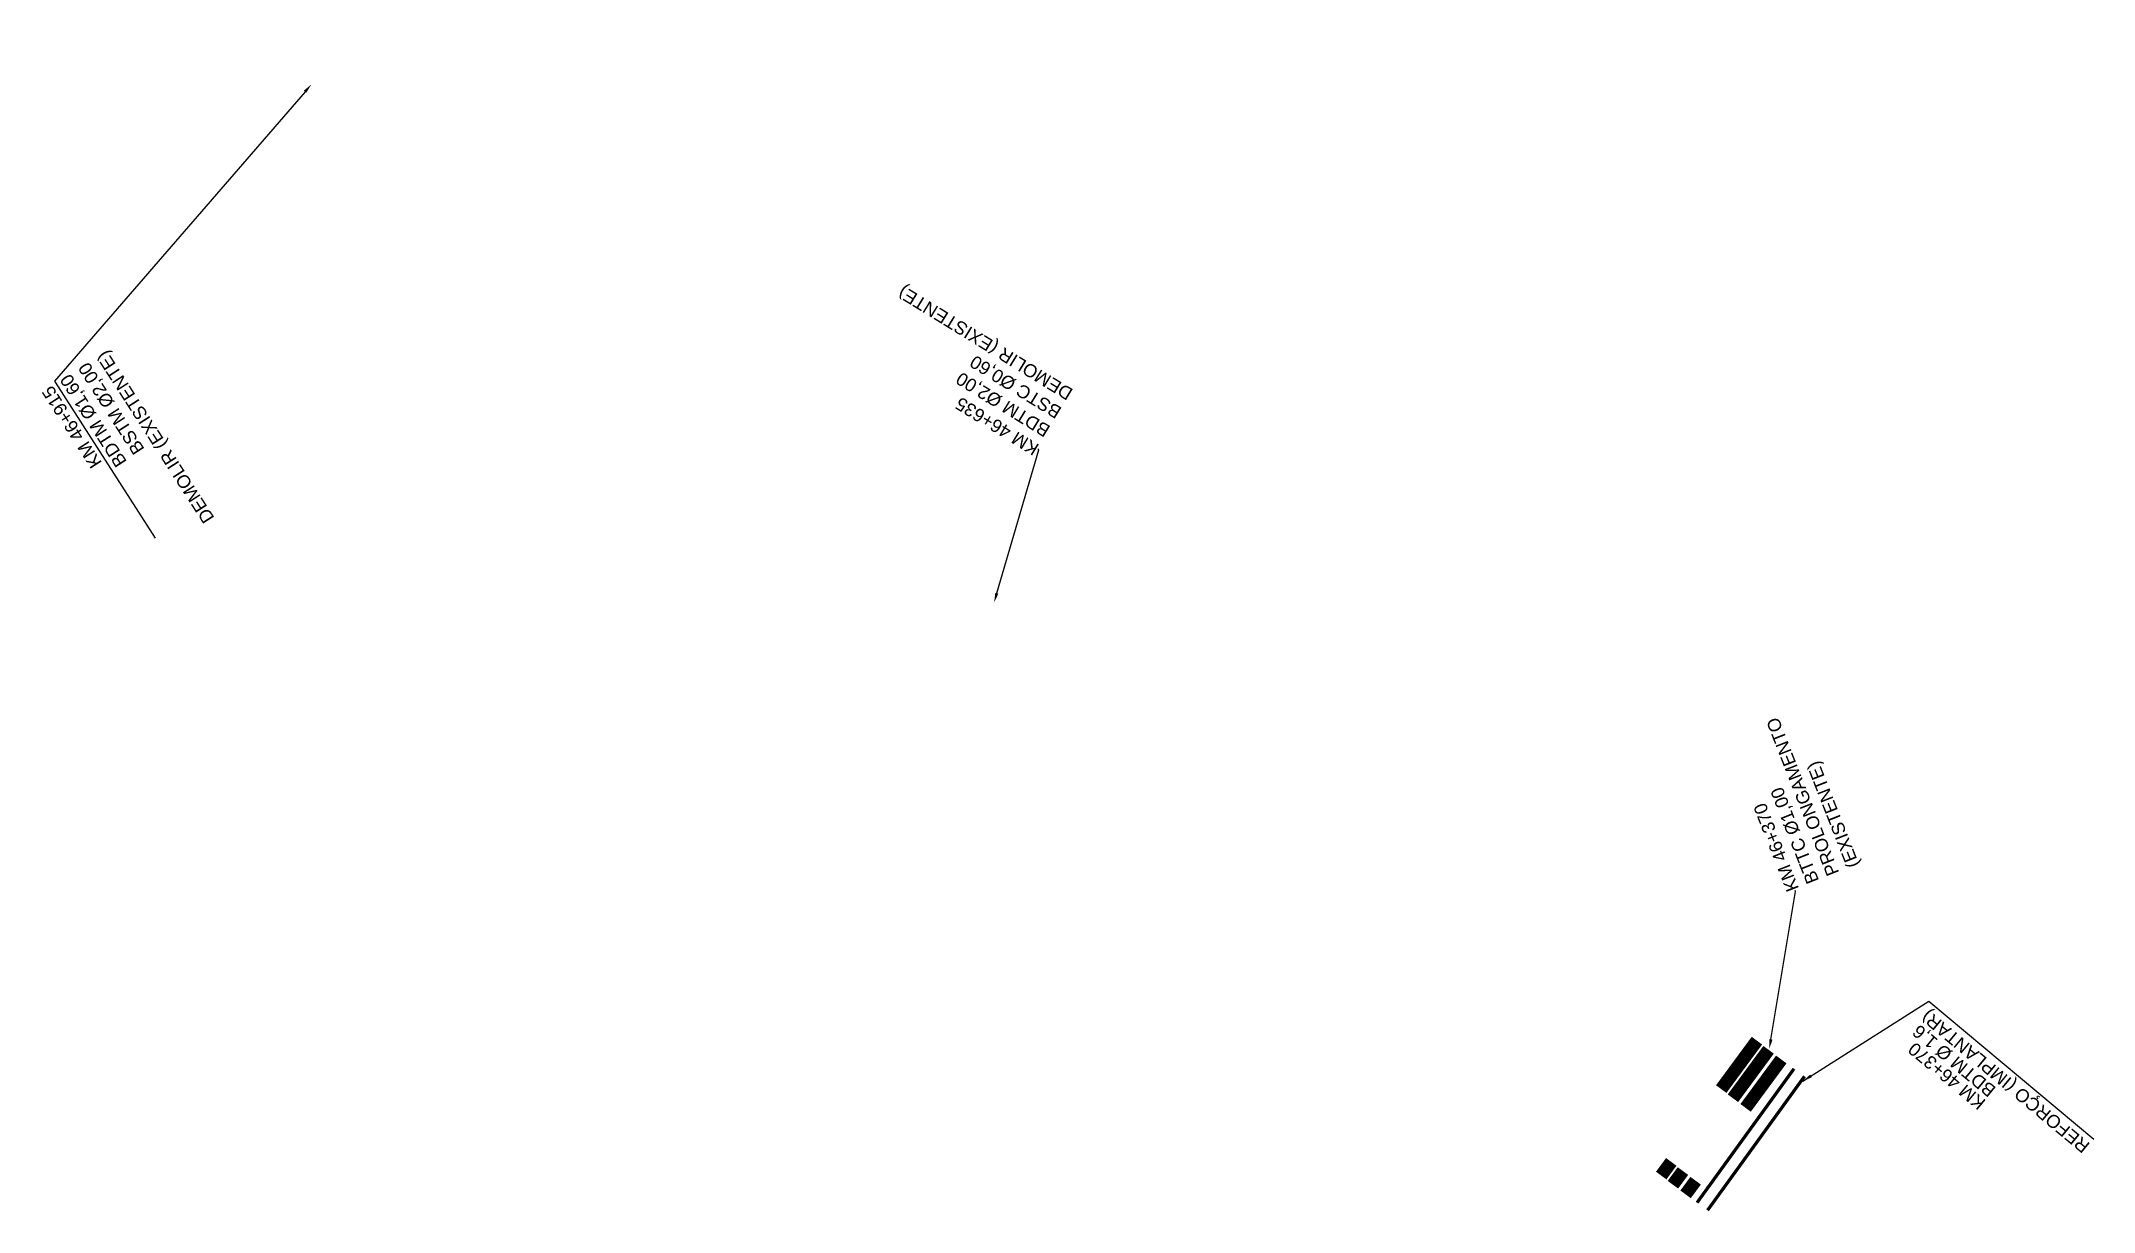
# Model space of a CAD drawing. Header units: metres. Extents: x 290209 to 324422, y 7399791 to 7463837.
# Drawn here: x 318289 to 318922, y 7429924 to 7430285 of the extents above; entities that cross this region are included whole.
import ezdxf
from ezdxf import colors
from ezdxf.entities.mleader import LeaderData, LeaderLine
from ezdxf.math import Vec2, Vec3

# ---------------------------------------------------------------- set-up
doc = ezdxf.new("R2010")
doc.units = ezdxf.units.M
for name, color, linetype in [('_DRENAGEM _TEXTOS_TIC', 2, 'Continuous'), ('_DRENAGEM_AMPLIAÇÃO DE BUEIRO-TIC', 23, 'Continuous'), ('BUEIRO_2.0', 50, 'Continuous'), ('BUEIRO_TEXTO', 2, 'Continuous')]:
    doc.layers.add(name, color=color, linetype=linetype)
doc.styles.add('$0$DIM', font='arial.ttf', dxfattribs={"width": 0.8})
doc.styles.add('ARIAL', font='arial.ttf')
doc.styles.add('SIMPLEX', font='simplex.shx')
doc.styles.get("Standard").update_dxf_attribs({"font": 'simplex.shx'})
doc.dimstyles.get("Standard").update_dxf_attribs({"dimtxt": 0.18, "dimasz": 0.18, "dimexe": 0.18, "dimexo": 0.0625, "dimgap": 0.09, "dimtad": 0, "dimtih": 1, "dimtoh": 1, "dimdec": 4, "dimzin": 0, "dimdsep": 46, "dimtxsty": 'Standard', "dimcen": 0.09, "dimadec": 0, "dimazin": 0, "dimtfac": 1, "dimtdec": 4, "dimtofl": 0, "dimtmove": 0, "dimatfit": 3, "dimfxl": 1, "dimtolj": 1, "dimtzin": 0, "dimarcsym": 0})

msp = doc.modelspace()

# ---------------------------------------------------------------- texts
at = {"layer": 'BUEIRO_TEXTO', "style": '$0$DIM'}
for s, p in [('REFORÇO (IMPLANTAR) ', (318921.371, 7429944.663)), ('BDTM Ø 1,6', (318892.363, 7429961.908)), ('KM 46+370', (318889.24, 7429957.961))]:
    msp.add_text(s, height=4, rotation=140.335282, dxfattribs=at).set_placement(p)

# ---------------------------------------------------------------- linework, layer by layer
at = {"layer": '_DRENAGEM_AMPLIAÇÃO DE BUEIRO-TIC', "const_width": 4}
for points, elevation in [([(318807.334, 7429961.606), (318818.338, 7429976.532)], 761.506), ([(318807.334, 7429961.606), (318818.338, 7429976.532)], 761.506), ([(318810.937, 7429958.787), (318821.941, 7429973.713)], 761.506), ([(318810.937, 7429958.787), (318821.941, 7429973.713)], 761.506), ([(318814.854, 7429955.811), (318825.857, 7429970.737)], 761.506), ([(318814.854, 7429955.811), (318825.857, 7429970.737)], 761.506), ([(318791.919, 7429939.16), (318788.817, 7429934.948)], 762.453), ([(318791.919, 7429939.16), (318788.817, 7429934.948)], 762.453), ([(318795.523, 7429936.34), (318792.42, 7429932.129)], 762.453), ([(318799.439, 7429933.364), (318796.337, 7429929.153)], 762.453)]:
    msp.add_lwpolyline(points, dxfattribs=dict(at, elevation=elevation))
at = {"layer": 'BUEIRO_2.0', "ltscale": 5, "const_width": 1.005}
for points in [[(318829.785, 7429967.892), (318799.871, 7429926.593)], [(318833.025, 7429965.546), (318803.111, 7429924.246)]]:
    msp.add_lwpolyline(points, dxfattribs=at)

msp.set_redraw_order([(e.dxf.handle, doc.entitydb.next_handle()) for e in msp.query("TEXT MTEXT ATTDEF DIMENSION ARC_DIMENSION")])  # texts and dimensions are drawn at this point

# ---------------------------------------------------------------- leaders
at = {"layer": '_DRENAGEM _TEXTOS_TIC', "color": 2, "linetype": 'Continuous', "lineweight": -3}
ml = msp.add_multileader_mtext('Standard', dxfattribs=at)
ml.set_content('{\\fArial|b0|i0|c0|p34;\\C256;KM 46+635\\PBDTM %%C2,00\\PBSTC %%C0,60\\P\\pxt3;DEMOLIR (EXISTENTE)}', color=2, style='SIMPLEX')
ml.set_leader_properties(color=256)
ml.build(insert=Vec2(0, 0))
ml.multileader.update_dxf_attribs({"text_right_attachment_type": 6, "dogleg_length": 0.36, "arrow_head_size": 3})
ctx = ml.context
ctx.base_point, ctx.arrow_head_size, ctx.landing_gap_size, ctx.plane_origin, ctx.plane_x_axis, ctx.plane_y_axis = Vec3(318596.542, 7430158.836), 3, 0.09, Vec3(318976.071, 7430160.95), Vec3(-0.852295, 0.5230614), Vec3(-0.5230614, -0.852295)
ctx.right_attachment = 6
notes = []
notes.append((ctx, [(0, (1, 1, 0), (318596.849, 7430158.647), (-0.852295, 0.5230614), 0.36, [(0, [(318583.009, 7430111.576)], 0, [])])]))
ctx.mtext.insert, ctx.mtext.text_direction, ctx.mtext.rotation, ctx.mtext.width, ctx.mtext.flow_direction = Vec3(318595.112, 7430156.677), Vec3(-0.852295, 0.5230614), 2.5911537, 203.47407, 5
ml = msp.add_multileader_mtext('Standard', dxfattribs=at)
ml.set_content('{\\fArial|b0|i0|c0|p34;\\C256;KM 46+915\\PBDTM %%C1,60\\PBSTM %%C2,00\\PDEMOLIR (EXISTENTE)}', color=2, style='SIMPLEX')
ml.set_leader_properties(color=256)
ml.build(insert=Vec2(0, 0))
ml.multileader.update_dxf_attribs({"text_right_attachment_type": 6, "dogleg_length": 0.36, "arrow_head_size": 3})
ctx = ml.context
ctx.base_point, ctx.arrow_head_size, ctx.landing_gap_size, ctx.plane_origin, ctx.plane_x_axis, ctx.plane_y_axis = Vec3(318324.319, 7430126.554), 3, 0.09, Vec3(318689.658, 7430158.192), Vec3(-0.5411053, 0.8409549), Vec3(-0.8409549, -0.5411053)
ctx.right_attachment, ctx.text_align_type = 6, 2
notes.append((ctx, [(1, (1, 1, 0), (318293.113, 7430179.835), (0.5411053, -0.8409549), 0.36, [(0, [(318372.4, 7430271.312)], 0, [])])]))
ctx.mtext.insert, ctx.mtext.text_direction, ctx.mtext.rotation, ctx.mtext.width, ctx.mtext.defined_height, ctx.mtext.alignment, ctx.mtext.flow_direction = Vec3(318289.004, 7430176.655), Vec3(-0.5411053, 0.8409549), 2.1425472, 111.77672, 31.932, 3, 5
at = {"layer": '_DRENAGEM _TEXTOS_TIC'}
ml = msp.add_multileader_mtext('Standard', dxfattribs=at)
ml.set_content('KM 46+370\\PBTTC %%C1,00\\PPROLONGAMENTO (EXISTENTE)', color=256, style='ARIAL')
ml.set_leader_properties()
ml.build(insert=Vec2(0, 0))
ml.multileader.update_dxf_attribs({"text_right_attachment_type": 6, "dogleg_length": 0.36, "arrow_head_size": 3})
ctx = ml.context
ctx.base_point, ctx.arrow_head_size, ctx.landing_gap_size, ctx.plane_origin, ctx.plane_x_axis, ctx.plane_y_axis = Vec3(318830.093, 7430022.838), 3, 0.09, Vec3(319063.378, 7429905.589), Vec3(-0.3654744, 0.9308214), Vec3(-0.9308214, -0.3654744)
ctx.right_attachment = 6
notes.append((ctx, [(0, (1, 1, 0), (318830.225, 7430022.503), (-0.3654744, 0.9308214), 0.36, [(0, [(318822.162, 7429973.963)], 0, [])])]))
ctx.mtext.insert, ctx.mtext.text_direction, ctx.mtext.rotation, ctx.mtext.width, ctx.mtext.defined_height, ctx.mtext.flow_direction = Vec3(318827.651, 7430021.976), Vec3(-0.3654744, 0.9308214), 1.9449388, 50.62351, 19.617, 5
at = {"layer": 'BUEIRO_TEXTO'}
msp.add_leader([(318832.505, 7429964.051), (318871.405, 7429988.737), (318922.312, 7429946.194)], dimstyle='Standard', override={"dimasz": 3}, dxfattribs=at)
for ctx, leaders in notes:
    for number, flags, end, landing, length, lines in leaders:
        leader = LeaderData()
        leader.index, (leader.has_last_leader_line, leader.has_dogleg_vector, leader.attachment_direction) = number, flags
        leader.last_leader_point, leader.dogleg_vector, leader.dogleg_length = Vec3(end), Vec3(landing), length
        for number, points, colour, breaks in lines:
            line = LeaderLine()
            line.index, line.vertices, line.color, line.breaks = number, Vec3.list(points), colors.encode_raw_color(colour), breaks
            leader.lines.append(line)
        ctx.leaders.append(leader)

doc.saveas('drawing.dxf')
